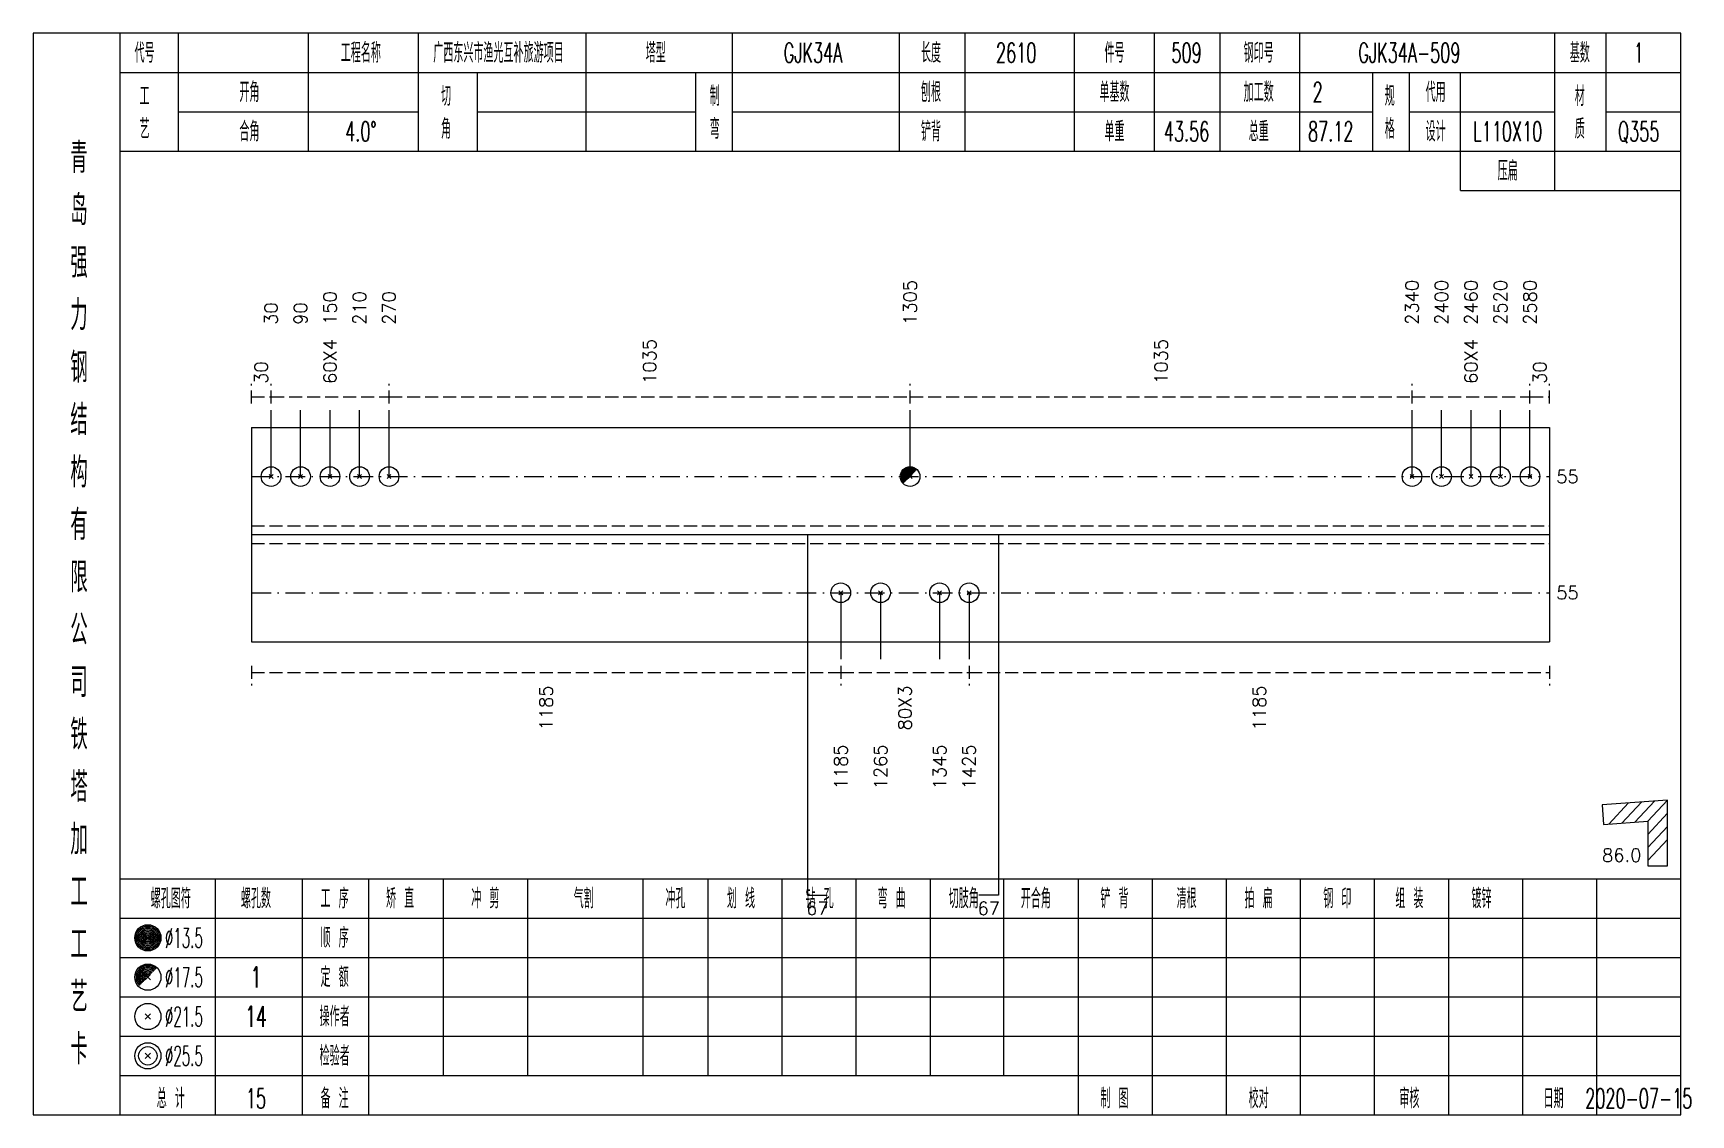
# Model space of a CAD drawing. Extents: x 0 to 2606, y -377 to 6479.
# Drawn here: x 1307 to 1559.9, y 4375 to 4540 of the extents above; entities that cross this region are included whole.
import ezdxf
from ezdxf.enums import TextEntityAlignment as Align

# ---------------------------------------------------------------- set-up
doc = ezdxf.new("R2010")
doc.units = 0
doc.header["$MEASUREMENT"] = 0
doc.linetypes.add('一点画线', pattern=[5.2, 3, -1, 0.2, -1])
doc.linetypes.add('虚线', pattern=[2.75, 2, -0.75])
doc.layers.get('0').update_dxf_attribs({"linetype": 'CONTINUOUS', "lineweight": 25})
for name, color, linetype, lineweight in [('1', 7, 'CONTINUOUS', 25), ('2', 7, 'CONTINUOUS', 25), ('4', 7, 'CONTINUOUS', 25)]:
    doc.layers.add(name, color=color, linetype=linetype, lineweight=lineweight)
doc.styles.get("Standard").update_dxf_attribs({"font": 'simplex.shx', "width": 0.7, "height": 3, "bigfont": 'gbhzfs.shx'})

msp = doc.modelspace()

# ---------------------------------------------------------------- texts
at = {"color": 7, "linetype": 'Continuous', "lineweight": 13}
for s, p in [('150', (1352.3, 4495.5)), ('210', (1356.8, 4495.5)), ('270', (1361.3, 4495.5)), ('1305', (1440.81, 4495.5)), ('2340', (1517.4, 4495.5)), ('2400', (1521.9, 4495.5)), ('2460', (1526.4, 4495.5)), ('2520', (1530.9, 4495.5)), ('2580', (1535.4, 4495.5)), ('30', (1343.3, 4495.5)), ('90', (1347.8, 4495.5))]:
    msp.add_text(s, height=2, rotation=90, dxfattribs=at).set_placement(p, align=Align.MIDDLE_LEFT)
at = {"color": 8, "linetype": 'Continuous', "lineweight": 9}
for s, p in [('60X4', (1352.3, 4486.5)), ('1035', (1401.06, 4486.5)), ('1035', (1479.11, 4486.5)), ('60X4', (1526.4, 4486.5)), ('30', (1341.8, 4486.5)), ('30', (1536.9, 4486.5))]:
    msp.add_text(s, height=2, rotation=90, dxfattribs=at).set_placement(p, align=Align.MIDDLE_LEFT)
at = {"color": 7, "linetype": 'Continuous', "lineweight": 13}
for p in [(1539.4, 4472.36), (1539.4, 4454.64)]:
    msp.add_text('55', height=2, dxfattribs=at).set_placement(p, align=Align.MIDDLE_LEFT)
at = {"color": 8, "linetype": 'Continuous', "lineweight": 9}
for s, p in [('1185', (1385.27, 4440.5)), ('80X3', (1440.03, 4440.5)), ('1185', (1494.11, 4440.5))]:
    msp.add_text(s, height=2, rotation=90, dxfattribs=at).set_placement(p, align=Align.MIDDLE_RIGHT)
at = {"layer": '1', "color": 7, "linetype": 'Continuous', "lineweight": 13}
for s, p in [('1185', (1430.24, 4431.5)), ('1265', (1436.31, 4431.5)), ('1345', (1445.31, 4431.5)), ('1425', (1449.81, 4431.5))]:
    msp.add_text(s, height=2, rotation=90, dxfattribs=at).set_placement(p, align=Align.MIDDLE_RIGHT)
at = {"layer": '2', "color": 7, "linetype": 'Continuous', "lineweight": 13}
msp.add_text('86.0', height=2, dxfattribs=at).set_placement((1552.4, 4413), align=Align.BOTTOM_RIGHT)
for p in [(1426.66, 4407.5), (1452.81, 4407.5)]:
    msp.add_text('67', height=2, dxfattribs=at).set_placement(p, align=Align.TOP_CENTER)
at = {"layer": '4', "color": 1, "linetype": 'Continuous', "lineweight": 13}
for s, height, width, p in [('代号', 3, 0.6, (1324, 4537)), ('工程名称', 3, 0.6, (1357, 4537)), ('广西东兴市渔光互补旅游项目', 3, 0.6, (1378, 4537)), ('塔型', 3, 0.6, (1402, 4537)), ('GJK34A', 3, 0.6, (1426, 4537)), ('长度', 3, 0.6, (1444, 4537)), ('2610', 3, 0.6, (1457, 4537)), ('件号', 3, 0.6, (1472, 4537)), ('509', 3, 0.6, (1483, 4537)), ('钢印号', 3, 0.6, (1494, 4537)), ('GJK34A-509', 3, 0.6, (1517, 4537)), ('基数', 3, 0.6, (1543, 4537)), ('1', 3, 0.6, (1552, 4537)), ('开角', 3, 0.6, (1340, 4531)), ('刨根', 3, 0.6, (1444, 4531)), ('单基数', 3, 0.6, (1472, 4531)), ('加工数', 3, 0.6, (1494, 4531)), ('工', 3, 0.6, (1324, 4530.4)), ('切', 3, 0.6, (1370, 4530.4)), ('制', 3, 0.6, (1411, 4530.4)), ('2', 3, 0.6, (1503, 4531)), ('规', 3, 0.6, (1514, 4530.4)), ('代用', 3, 0.6, (1521, 4531)), ('材', 3, 0.6, (1543, 4530.4)), ('艺', 3, 0.6, (1324, 4525.4)), ('合角', 3, 0.6, (1340, 4525)), ('4.0%%d', 3, 0.6, (1357, 4525)), ('角', 3, 0.6, (1370, 4525.4)), ('弯', 3, 0.6, (1411, 4525.4)), ('铲背', 3, 0.6, (1444, 4525)), ('单重', 3, 0.6, (1472, 4525)), ('43.56', 3, 0.6, (1483, 4525)), ('总重', 3, 0.6, (1494, 4525)), ('87.12', 3, 0.6, (1505, 4525)), ('格', 3, 0.6, (1514, 4525.4)), ('设计', 3, 0.6, (1521, 4525)), ('L110X10', 3, 0.6, (1532, 4525)), ('质', 3, 0.6, (1543, 4525.4)), ('Q355', 3, 0.6, (1552, 4525)), ('青', 4.6, 0.8, (1314, 4521)), ('压扁', 3, 0.6, (1532, 4519)), ('岛', 4.6, 0.8, (1314, 4513)), ('强', 4.6, 0.8, (1314, 4505)), ('力', 4.6, 0.8, (1314, 4497)), ('钢', 4.6, 0.8, (1314, 4489)), ('结', 4.6, 0.8, (1314, 4481)), ('构', 4.6, 0.8, (1314, 4473)), ('有', 4.6, 0.8, (1314, 4465)), ('限', 4.6, 0.8, (1314, 4457)), ('公', 4.6, 0.8, (1314, 4449)), ('司', 4.6, 0.8, (1314, 4441)), ('铁', 4.6, 0.8, (1314, 4433)), ('塔', 4.6, 0.8, (1314, 4425)), ('加', 4.6, 0.8, (1314, 4417)), ('工', 4.6, 0.8, (1314, 4409)), ('螺孔图符', 3, 0.6, (1328, 4408)), ('螺孔数', 3, 0.6, (1341, 4408)), ('工 序', 3, 0.6, (1353, 4408)), ('矫 直', 3, 0.6, (1363, 4408)), ('冲 剪', 3, 0.6, (1376, 4408)), ('气割', 3, 0.6, (1391, 4408)), ('冲孔', 3, 0.6, (1405, 4408)), ('划 线', 3, 0.6, (1415, 4408)), ('钻 孔', 3, 0.6, (1427, 4408)), ('弯 曲', 3, 0.6, (1438, 4408)), ('切肢角', 3, 0.6, (1449, 4408)), ('开合角', 3, 0.6, (1460, 4408)), ('铲 背', 3, 0.6, (1472, 4408)), ('清根', 3, 0.6, (1483, 4408)), ('拍 扁', 3, 0.6, (1494, 4408)), ('钢 印', 3, 0.6, (1506, 4408)), ('组 装', 3, 0.6, (1517, 4408)), ('镀锌', 3, 0.6, (1528, 4408)), ('顺 序', 3, 0.6, (1353, 4402)), ('工', 4.6, 0.8, (1314, 4401)), ('%%C13.5', 3, 0.5, (1330, 4402)), ('%%C17.5', 3, 0.5, (1330, 4396)), ('1', 3.2, 0.6, (1341, 4396)), ('定 额', 3, 0.6, (1353, 4396)), ('艺', 4.6, 0.8, (1314, 4393)), ('%%C21.5', 3, 0.5, (1330, 4390)), ('14', 3.2, 0.6, (1341, 4390)), ('操作者', 3, 0.6, (1353, 4390)), ('卡', 4.6, 0.8, (1314, 4385)), ('%%C25.5', 3, 0.5, (1330, 4384)), ('检验者', 3, 0.6, (1353, 4384)), ('总 计', 3, 0.6, (1328, 4377.5)), ('15', 3, 0.6, (1341, 4377.5)), ('备 注', 3, 0.6, (1353, 4377.5)), ('制 图', 3, 0.6, (1472, 4377.5)), ('校对', 3, 0.6, (1494, 4377.5)), ('审核', 3, 0.6, (1517, 4377.5)), ('日期', 3, 0.6, (1539, 4377.5)), ('2020-07-15', 3, 0.6, (1552, 4377.5))]:
    msp.add_text(s, height=height, dxfattribs=dict(at, width=width)).set_placement(p, align=Align.MIDDLE_CENTER)

# ---------------------------------------------------------------- linework, layer by layer
at = {"color": 8, "linetype": '虚线', "lineweight": 9}
for p, q in [((1340.3, 4483.5), (1340.3, 4486.5)), ((1343.3, 4483.5), (1343.3, 4486.5)), ((1343.3, 4483.5), (1343.3, 4486.5)), ((1361.3, 4483.5), (1361.3, 4486.5)), ((1361.3, 4483.5), (1361.3, 4486.5)), ((1440.81, 4483.5), (1440.81, 4486.5)), ((1440.81, 4483.5), (1440.81, 4486.5)), ((1517.4, 4483.5), (1517.4, 4486.5)), ((1517.4, 4483.5), (1517.4, 4486.5)), ((1535.4, 4483.5), (1535.4, 4486.5)), ((1535.4, 4483.5), (1535.4, 4486.5)), ((1538.4, 4483.5), (1538.4, 4486.5)), ((1340.3, 4484.5), (1343.3, 4484.5)), ((1343.3, 4484.5), (1361.3, 4484.5)), ((1361.3, 4484.5), (1440.81, 4484.5)), ((1440.81, 4484.5), (1517.4, 4484.5)), ((1517.4, 4484.5), (1535.4, 4484.5)), ((1535.4, 4484.5), (1538.4, 4484.5)), ((1340.3, 4443.5), (1340.3, 4440.5)), ((1340.3, 4442.5), (1430.24, 4442.5)), ((1430.24, 4443.5), (1430.24, 4440.5)), ((1430.24, 4443.5), (1430.24, 4440.5)), ((1430.24, 4442.5), (1449.81, 4442.5)), ((1449.81, 4443.5), (1449.81, 4440.5)), ((1449.81, 4443.5), (1449.81, 4440.5)), ((1449.81, 4442.5), (1538.4, 4442.5)), ((1538.4, 4443.5), (1538.4, 4440.5))]:
    msp.add_line(p, q, dxfattribs=at)
at = {"color": 7, "linetype": 'Continuous', "lineweight": 13}
for p, q in [((1343.3, 4472.36), (1343.3, 4482.5)), ((1347.8, 4472.36), (1347.8, 4482.5)), ((1352.3, 4472.36), (1352.3, 4482.5)), ((1356.8, 4472.36), (1356.8, 4482.5)), ((1361.3, 4472.36), (1361.3, 4482.5)), ((1440.81, 4472.36), (1440.81, 4482.5)), ((1517.4, 4472.36), (1517.4, 4482.5)), ((1521.9, 4472.36), (1521.9, 4482.5)), ((1526.4, 4472.36), (1526.4, 4482.5)), ((1530.9, 4472.36), (1530.9, 4482.5)), ((1535.4, 4472.36), (1535.4, 4482.5)), ((1343, 4472.06), (1343.6, 4472.66)), ((1343.6, 4472.06), (1343, 4472.66)), ((1347.5, 4472.06), (1348.1, 4472.66)), ((1348.1, 4472.06), (1347.5, 4472.66)), ((1352, 4472.06), (1352.6, 4472.66)), ((1352.6, 4472.06), (1352, 4472.66)), ((1356.5, 4472.06), (1357.1, 4472.66)), ((1357.1, 4472.06), (1356.5, 4472.66)), ((1361, 4472.06), (1361.6, 4472.66)), ((1361.6, 4472.06), (1361, 4472.66)), ((1517.1, 4472.06), (1517.7, 4472.66)), ((1517.7, 4472.06), (1517.1, 4472.66)), ((1521.6, 4472.06), (1522.2, 4472.66)), ((1522.2, 4472.06), (1521.6, 4472.66)), ((1526.1, 4472.06), (1526.7, 4472.66)), ((1526.7, 4472.06), (1526.1, 4472.66)), ((1530.6, 4472.06), (1531.2, 4472.66)), ((1531.2, 4472.06), (1530.6, 4472.66)), ((1535.1, 4472.06), (1535.7, 4472.66)), ((1535.7, 4472.06), (1535.1, 4472.66)), ((1430.24, 4454.64), (1430.24, 4444.5)), ((1436.31, 4454.64), (1436.31, 4444.5)), ((1445.31, 4454.64), (1445.31, 4444.5)), ((1449.81, 4454.64), (1449.81, 4444.5))]:
    msp.add_line(p, q, dxfattribs=at)
at = {"color": 7, "linetype": 'Continuous', "lineweight": 18}
for p, q in [((1340.3, 4479.86), (1340.3, 4447.14)), ((1340.3, 4479.86), (1538.4, 4479.86)), ((1538.4, 4479.86), (1538.4, 4447.14)), ((1340.3, 4463.5), (1538.4, 4463.5))]:
    msp.add_line(p, q, dxfattribs=at)
at = {"color": 3, "linetype": '一点画线', "lineweight": 13}
for p, q in [((1340.3, 4472.36), (1538.4, 4472.36)), ((1340.3, 4454.64), (1538.4, 4454.64))]:
    msp.add_line(p, q, dxfattribs=at)
at = {"color": 7, "linetype": 'Continuous', "lineweight": 0}
for p, q in [((1440.51, 4472.06), (1441.11, 4472.66)), ((1440.51, 4472.66), (1441.11, 4472.06))]:
    msp.add_line(p, q, dxfattribs=at)
at = {"color": 1, "linetype": '虚线', "lineweight": 18}
for p, q in [((1340.3, 4464.86), (1538.4, 4464.86)), ((1340.3, 4462.14), (1538.4, 4462.14))]:
    msp.add_line(p, q, dxfattribs=at)
at = {"color": 7, "linetype": 'Continuous', "lineweight": 13}
for centre in [(1343.3, 4472.36), (1347.8, 4472.36), (1352.3, 4472.36), (1356.8, 4472.36), (1361.3, 4472.36), (1440.81, 4472.36), (1517.4, 4472.36), (1521.9, 4472.36), (1526.4, 4472.36), (1530.9, 4472.36), (1535.4, 4472.36)]:
    msp.add_circle(centre, 1.5, dxfattribs=at)
for radius in [1.35, 1.2, 1.05, 0.9, 0.75, 0.6, 0.45, 0.3, 0.15]:
    msp.add_arc((1440.81, 4472.36), radius, 45, 225, dxfattribs=at)
at = {"layer": '1', "color": 7, "linetype": 'Continuous', "lineweight": 13}
for p, q in [((1429.94, 4454.34), (1430.54, 4454.94)), ((1430.54, 4454.34), (1429.94, 4454.94)), ((1436.01, 4454.34), (1436.61, 4454.94)), ((1436.61, 4454.34), (1436.01, 4454.94)), ((1445.01, 4454.34), (1445.61, 4454.94)), ((1445.61, 4454.34), (1445.01, 4454.94)), ((1449.51, 4454.34), (1450.11, 4454.94)), ((1450.11, 4454.34), (1449.51, 4454.94))]:
    msp.add_line(p, q, dxfattribs=at)
at = {"layer": '1', "color": 7, "linetype": 'Continuous', "lineweight": 18}
msp.add_line((1340.3, 4447.14), (1538.4, 4447.14), dxfattribs=at)
at = {"layer": '1', "color": 7, "linetype": 'Continuous', "lineweight": 13}
for centre in [(1430.24, 4454.64), (1436.31, 4454.64), (1445.31, 4454.64), (1449.81, 4454.64)]:
    msp.add_circle(centre, 1.5, dxfattribs=at)
at = {"layer": '2', "color": 7, "linetype": 'Continuous', "lineweight": 13}
for p, q in [((1425.16, 4463.5), (1425.16, 4408.5)), ((1454.31, 4463.5), (1454.31, 4408.5)), ((1556.4, 4423), (1546.42, 4422.3)), ((1546.42, 4422.3), (1546.63, 4419.31)), ((1547.41, 4419.36), (1550.41, 4422.58)), ((1549.41, 4419.5), (1552.41, 4422.72)), ((1551.4, 4419.64), (1554.4, 4422.86)), ((1553.4, 4419.78), (1556.4, 4423)), ((1556.4, 4413), (1556.4, 4423)), ((1546.63, 4419.31), (1553.4, 4419.78)), ((1553.4, 4417.78), (1556.4, 4421)), ((1553.4, 4419.78), (1553.4, 4413)), ((1553.4, 4415.78), (1556.4, 4419)), ((1553.4, 4413.78), (1556.4, 4417)), ((1553.4, 4413), (1556.4, 4413)), ((1425.16, 4408.5), (1428.16, 4408.5)), ((1454.31, 4408.5), (1451.31, 4408.5))]:
    msp.add_line(p, q, dxfattribs=at)
at = {"layer": '4', "color": 1, "linetype": 'Continuous', "lineweight": 18}
for p, q in [((1320.3, 4375), (1320.3, 4540)), ((1329.2, 4522), (1329.2, 4540)), ((1349, 4522), (1349, 4540)), ((1365.8, 4522), (1365.8, 4540)), ((1391.4, 4522), (1391.4, 4540)), ((1413.7, 4522), (1413.7, 4540)), ((1439.2, 4522), (1439.2, 4540)), ((1449.2, 4522), (1449.2, 4540)), ((1465.9, 4522), (1465.9, 4540)), ((1478.1, 4522), (1478.1, 4540)), ((1488.1, 4522), (1488.1, 4540)), ((1500.3, 4522), (1500.3, 4540)), ((1539.2, 4516), (1539.2, 4540)), ((1547, 4522), (1547, 4540)), ((1320.3, 4534), (1558.4, 4534)), ((1374.8, 4522), (1374.8, 4534)), ((1408.1, 4522), (1408.1, 4534)), ((1511.4, 4522), (1511.4, 4534)), ((1517, 4522), (1517, 4534)), ((1524.8, 4516), (1524.8, 4534)), ((1329.2, 4528), (1365.8, 4528)), ((1374.8, 4528), (1408.1, 4528)), ((1413.7, 4528), (1511.4, 4528)), ((1517, 4528), (1539.2, 4528)), ((1547, 4528), (1558.4, 4528)), ((1320.3, 4522), (1558.4, 4522)), ((1524.8, 4516), (1558.4, 4516)), ((1320.3, 4411), (1558.4, 4411)), ((1334.8, 4375), (1334.8, 4411)), ((1348.1, 4375), (1348.1, 4411)), ((1358.2, 4375), (1358.2, 4411)), ((1369.6, 4381), (1369.6, 4411)), ((1382.5, 4381), (1382.5, 4411)), ((1400.1, 4381), (1400.1, 4411)), ((1410, 4381), (1410, 4411)), ((1421.3, 4381), (1421.3, 4411)), ((1432.6, 4381), (1432.6, 4411)), ((1443.9, 4381), (1443.9, 4411)), ((1455.1, 4381), (1455.1, 4411)), ((1466.5, 4381), (1466.5, 4411)), ((1477.8, 4381), (1477.8, 4411)), ((1489.1, 4381), (1489.1, 4411)), ((1500.4, 4381), (1500.4, 4411)), ((1511.7, 4381), (1511.7, 4411)), ((1523, 4381), (1523, 4411)), ((1534.3, 4381), (1534.3, 4411)), ((1545.6, 4381), (1545.6, 4411)), ((1320.3, 4405), (1558.4, 4405)), ((1320.3, 4399), (1558.4, 4399)), ((1320.3, 4393), (1558.4, 4393)), ((1320.3, 4387), (1558.4, 4387)), ((1320.3, 4381), (1558.4, 4381)), ((1466.5, 4375), (1466.5, 4381)), ((1477.8, 4375), (1477.8, 4381)), ((1489.1, 4375), (1489.1, 4381)), ((1500.4, 4375), (1500.4, 4381)), ((1511.7, 4375), (1511.7, 4381)), ((1523, 4375), (1523, 4381)), ((1534.3, 4375), (1534.3, 4381)), ((1545.6, 4375), (1545.6, 4381))]:
    msp.add_line(p, q, dxfattribs=at)
at = {"layer": '4', "color": 7, "linetype": 'Continuous', "lineweight": 13}
for p, q in [((1324.3, 4401.8), (1324.7, 4402.2)), ((1324.7, 4401.8), (1324.3, 4402.2)), ((1324.1, 4389.6), (1324.9, 4390.4)), ((1324.9, 4389.6), (1324.1, 4390.4)), ((1324.1, 4383.6), (1324.9, 4384.4)), ((1324.9, 4383.6), (1324.1, 4384.4))]:
    msp.add_line(p, q, dxfattribs=at)
at = {"layer": '4', "color": 7, "linetype": 'Continuous', "lineweight": 0}
for p, q in [((1324.1, 4395.6), (1324.9, 4396.4)), ((1324.1, 4396.4), (1324.9, 4395.6))]:
    msp.add_line(p, q, dxfattribs=at)
at = {"layer": '4', "color": 1, "linetype": 'Continuous', "lineweight": 18}
msp.add_lwpolyline([(1307, 4540), (1307, 4375), (1558.4, 4375), (1558.4, 4540)], close=True, dxfattribs=at)
at = {"layer": '4', "color": 7, "linetype": 'Continuous', "lineweight": 13}
for centre, radius in [((1324.5, 4402), 2), ((1324.5, 4402), 1.8), ((1324.5, 4402), 1.6), ((1324.5, 4402), 1.4), ((1324.5, 4402), 1.2), ((1324.5, 4402), 1), ((1324.5, 4402), 0.8), ((1324.5, 4402), 0.6), ((1324.5, 4402), 0.4), ((1324.5, 4402), 0.2), ((1324.5, 4396), 2), ((1324.5, 4390), 2), ((1324.5, 4384), 2), ((1324.5, 4384), 1.4)]:
    msp.add_circle(centre, radius, dxfattribs=at)
for radius in [1.8, 1.6, 1.4, 1.2, 1, 0.8, 0.6, 0.4, 0.2]:
    msp.add_arc((1324.5, 4396), radius, 45, 225, dxfattribs=at)

msp.set_redraw_order([(e.dxf.handle, doc.entitydb.next_handle()) for e in msp.query("TEXT MTEXT ATTDEF DIMENSION ARC_DIMENSION")])  # texts and dimensions are drawn at this point

doc.saveas('drawing.dxf')
